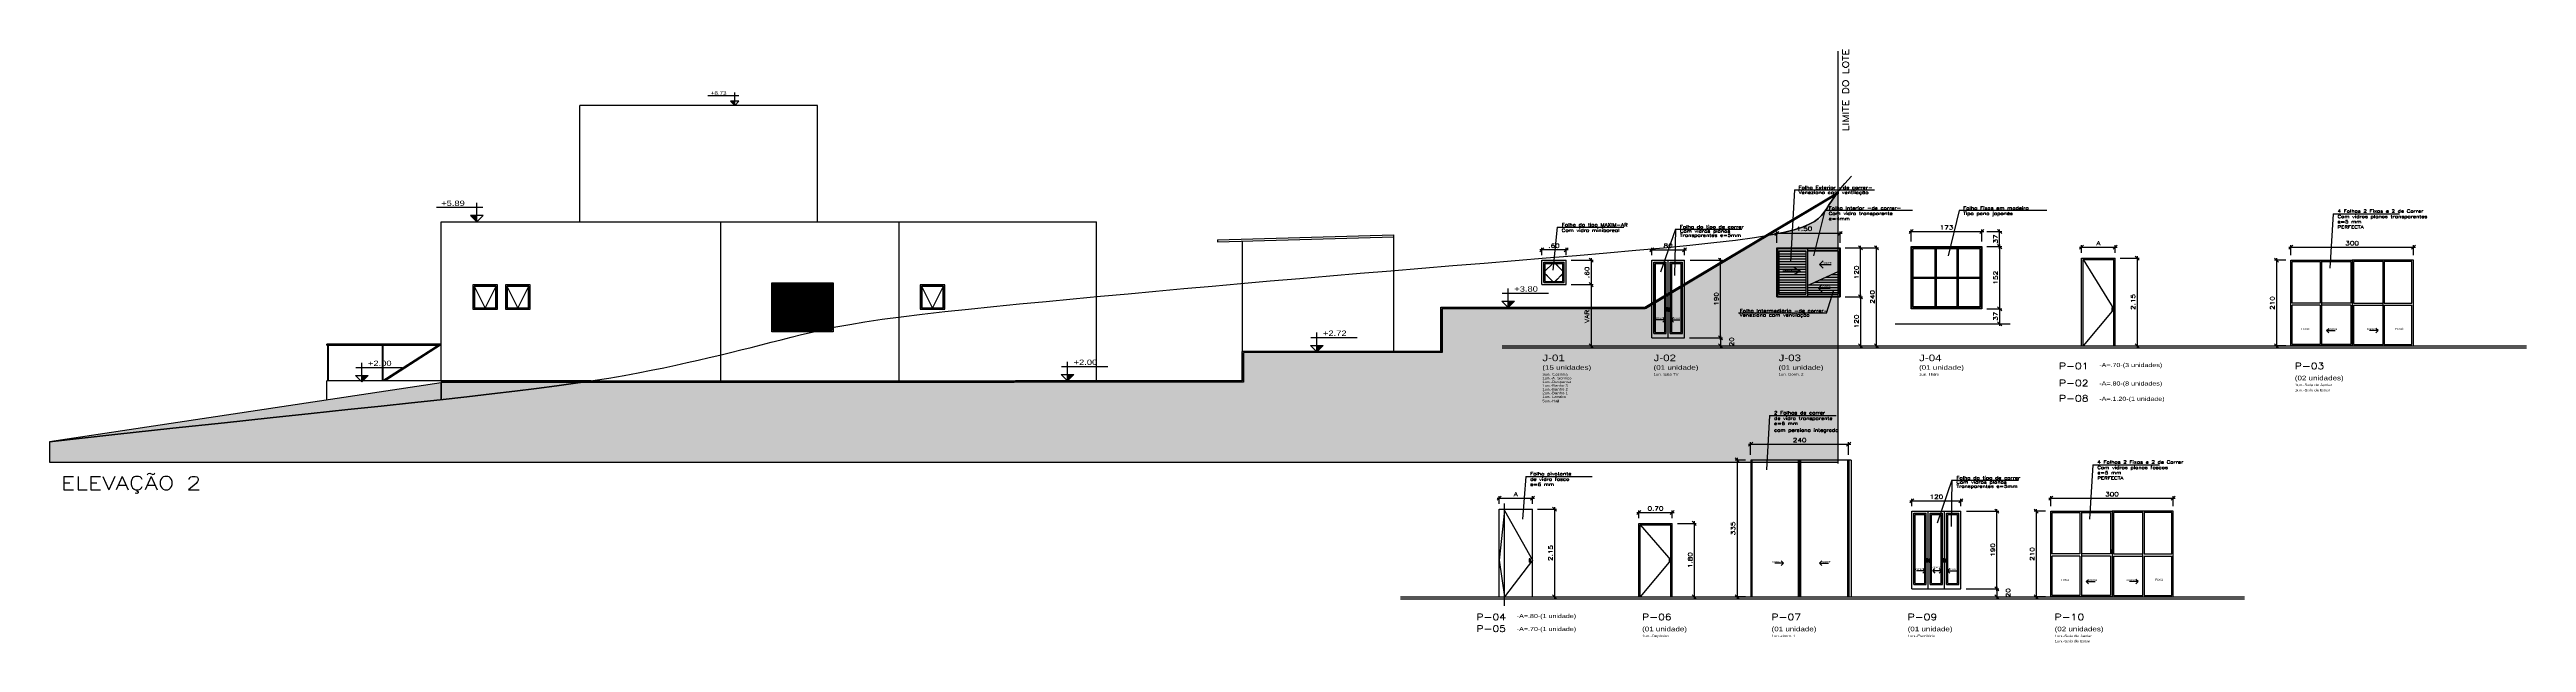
# Model space of a CAD drawing. Extents: x 285 to 405, y 94 to 191.
# Drawn here: x 316.1 to 376.8, y 140.6 to 155.1 of the extents above; entities that cross this region are included whole.
import ezdxf

# ---------------------------------------------------------------- set-up
doc = ezdxf.new("R2010")
doc.units = 0
for name, pattern in [('HIDDEN', [9.525, 6.35, -3.175]), ('HIDDEN2', [0.1875, 0.125, -0.0625]), ('PHANTOM2', [31.75, 15.875, -3.175, 3.175, -3.175, 3.175, -3.175])]:
    doc.linetypes.add(name, pattern=pattern)
doc.layers.get('0').update_dxf_attribs({"linetype": 'CONTINUOUS'})
doc.layers.get('DEFPOINTS').update_dxf_attribs({"linetype": 'CONTINUOUS'})
for name, color, linetype in [('01', 1, 'CONTINUOUS'), ('02', 2, 'CONTINUOUS'), ('03', 3, 'CONTINUOUS'), ('05', 5, 'CONTINUOUS'), ('A-CURVA', 11, 'CONTINUOUS'), ('A-LINE-10', 1, 'CONTINUOUS'), ('A-LINE-20', 2, 'CONTINUOUS'), ('A-LINE-30', 3, 'CONTINUOUS'), ('A-LINE-50', 5, 'CONTINUOUS'), ('A-REVEST', 25, 'CONTINUOUS'), ('COTAS', 3, 'CONTINUOUS'), ('G-HAT-20', 232, 'CONTINUOUS'), ('T-TEXT-30', 3, 'CONTINUOUS'), ('T-TEXT-60', 6, 'CONTINUOUS')]:
    doc.layers.add(name, color=color, linetype=linetype)
doc.styles.add('100', font='BRASIL.SHX', dxfattribs={"width": 1.3, "height": 0.1125})
doc.styles.add('140', font='BRASIL.SHX', dxfattribs={"width": 1.3, "height": 0.1625})
doc.styles.add('50', font='BRASIL.SHX', dxfattribs={"width": 1.3, "height": 0.05})
doc.styles.add('50-60', font='romans.shx', dxfattribs={"height": 0.075})
doc.styles.add('50-80', font='romans.shx', dxfattribs={"width": 1.3, "height": 0.1})
doc.styles.add('60', font='BRASIL.SHX', dxfattribs={"width": 1.3, "height": 0.06})
doc.styles.add('75-175', font='romans.shx', dxfattribs={"width": 1.3, "height": 0.328125})
doc.styles.add('75-80', font='romans.shx', dxfattribs={"width": 1.3, "height": 0.15})
doc.styles.add('80', font='BRASIL.SHX', dxfattribs={"width": 1.3, "height": 0.0875})
doc.styles.add('ROMANS', font='ROMANS.shx', dxfattribs={"width": 1.3, "height": 0.15})
doc.dimstyles.new('50-80', dxfattribs={"dimscale": 0.5, "dimtxt": 1, "dimasz": 0.2, "dimexe": 0.1, "dimexo": 0.25, "dimgap": 0.1, "dimtad": 1, "dimdec": 1, "dimlfac": 100, "dimzin": 13, "dimdsep": 46, "dimtxsty": '50-80', "dimblk1": 'OBLIQUE', "dimblk2": 'OBLIQUE', "dimsah": 1, "dimcen": 0.2, "dimdle": 0.1, "dimclrd": 150, "dimclre": 1, "dimclrt": 256, "dimadec": 0, "dimazin": 0, "dimtfac": 1, "dimtdec": 4, "dimtmove": 2, "dimatfit": 3, "dimldrblk": 'OBLIQUE', "dimfxl": 1, "dimtolj": 1, "dimtzin": 0, "dimarcsym": 0})
pattern_1 = [(180, (242.803464, 120.904714), (-3e-18, -0.03175), [])]

# ---------------------------------------------------------------- blocks, each defined once
blk = doc.blocks.new('NIVEL-C')
at = {"color": 1}
for p, q in [((-0.102, 0.102), (0.102, 0.102)), ((0, 0), (-0.102, 0.102)), ((-0.1, 0.233), (0.659, 0.233)), ((0, 0), (0, 0.312)), ((0, 0), (0.102, 0.102))]:
    blk.add_line(p, q, dxfattribs=at)
blk.add_solid([(0, 0.102), (0, 0), (0, 0.102), (0.102, 0.102)], dxfattribs=at)
at = {"color": 2, "style": '80', "width": 1.3}
blk.add_attdef('NIVEL', (0.1, 0.259), '', height=0.0875, dxfattribs=at)
blk = doc.blocks.new('_OBLIQUE')
at = {"color": 0, "linetype": 'ByBlock'}
blk.add_line((-0.5, -0.5), (0.5, 0.5), dxfattribs=at)
blk = doc.blocks.new('*D18')
at = {"layer": 'COTAS', "color": 150, "lineweight": -2}
blk.add_line((353.299, 150.225), (352.599, 150.225), dxfattribs=at)
at = {"layer": 'COTAS', "color": 1, "lineweight": -2}
for p, q in [((352.649, 150.099), (352.649, 150.275)), ((353.249, 150.099), (353.249, 150.275))]:
    blk.add_line(p, q, dxfattribs=at)
at = {"layer": 'DEFPOINTS', "color": 0}
for p in [(352.649, 150.225), (352.649, 149.974), (353.249, 149.974)]:
    blk.add_point(p, dxfattribs=at)
at = {"layer": 'COTAS', "color": 150, "lineweight": -2, "xscale": 0.1, "yscale": 0.1, "zscale": 0.1, "rotation": 180}
blk.add_blockref('_OBLIQUE', (352.649, 150.225), dxfattribs=at)
at = {"layer": 'COTAS', "color": 150, "lineweight": -2, "xscale": 0.1, "yscale": 0.1, "zscale": 0.1}
blk.add_blockref('_OBLIQUE', (353.249, 150.225), dxfattribs=at)
at = {"layer": 'COTAS', "insert": (352.949, 150.325), "char_height": 0.1, "attachment_point": 5, "style": '50-80'}
blk.add_mtext('\\A1;.60', dxfattribs=at)
blk = doc.blocks.new('*D19')
at = {"layer": 'COTAS', "color": 1, "lineweight": -2}
for p, q in [((353.732, 149.374), (353.807, 149.374)), ((353.732, 147.874), (353.807, 147.874))]:
    blk.add_line(p, q, dxfattribs=at)
at = {"layer": 'COTAS', "color": 150, "lineweight": -2}
blk.add_line((353.857, 149.424), (353.857, 147.824), dxfattribs=at)
at = {"layer": 'DEFPOINTS', "color": 0}
for p in [(353.857, 149.374), (353.857, 147.874), (353.857, 147.874)]:
    blk.add_point(p, dxfattribs=at)
at = {"layer": 'COTAS', "color": 150, "lineweight": -2, "xscale": 0.1, "yscale": 0.1, "zscale": 0.1}
for p, rotation in [((353.857, 149.374), 90), ((353.857, 147.874), 270)]:
    blk.add_blockref('_OBLIQUE', p, dxfattribs=dict(at, rotation=rotation))
at = {"layer": 'COTAS', "insert": (353.757, 148.624), "char_height": 0.1, "attachment_point": 5, "rotation": 90, "style": '50-80'}
blk.add_mtext('\\A1;VAR.', dxfattribs=at)
blk = doc.blocks.new('*D20')
at = {"layer": 'COTAS', "color": 1, "lineweight": -2}
for p, q in [((353.374, 149.974), (353.907, 149.974)), ((353.374, 149.374), (353.907, 149.374))]:
    blk.add_line(p, q, dxfattribs=at)
at = {"layer": 'COTAS', "color": 150, "lineweight": -2}
blk.add_line((353.857, 150.024), (353.857, 149.324), dxfattribs=at)
at = {"layer": 'DEFPOINTS', "color": 0}
for p in [(353.249, 149.974), (353.249, 149.374), (353.857, 149.374)]:
    blk.add_point(p, dxfattribs=at)
at = {"layer": 'COTAS', "color": 150, "lineweight": -2, "xscale": 0.1, "yscale": 0.1, "zscale": 0.1}
for p, rotation in [((353.857, 149.974), 90), ((353.857, 149.374), 270)]:
    blk.add_blockref('_OBLIQUE', p, dxfattribs=dict(at, rotation=rotation))
at = {"layer": 'COTAS', "insert": (353.757, 149.674), "char_height": 0.1, "attachment_point": 5, "rotation": 90, "style": '50-80'}
blk.add_mtext('\\A1;.60', dxfattribs=at)
blk = doc.blocks.new('*D21')
at = {"layer": 'COTAS', "color": 150, "lineweight": -2}
blk.add_line((360.008, 150.625), (358.355, 150.625), dxfattribs=at)
at = {"layer": 'COTAS', "color": 1, "lineweight": -2}
for p, q in [((358.405, 150.399), (358.405, 150.675)), ((359.958, 150.399), (359.958, 150.675))]:
    blk.add_line(p, q, dxfattribs=at)
at = {"layer": 'DEFPOINTS', "color": 0}
for p in [(358.405, 150.625), (358.405, 150.274), (359.958, 150.274)]:
    blk.add_point(p, dxfattribs=at)
at = {"layer": 'COTAS', "color": 150, "lineweight": -2, "xscale": 0.1, "yscale": 0.1, "zscale": 0.1, "rotation": 180}
blk.add_blockref('_OBLIQUE', (358.405, 150.625), dxfattribs=at)
at = {"layer": 'COTAS', "color": 150, "lineweight": -2, "xscale": 0.1, "yscale": 0.1, "zscale": 0.1}
blk.add_blockref('_OBLIQUE', (359.958, 150.625), dxfattribs=at)
at = {"layer": 'COTAS', "insert": (359.08, 150.74), "char_height": 0.1, "attachment_point": 5, "style": '50-80'}
blk.add_mtext('\\A1;1.50', dxfattribs=at)
blk = doc.blocks.new('*D22')
at = {"layer": 'COTAS', "color": 1, "lineweight": -2}
for p, q in [((366.816, 150.024), (367.281, 150.024)), ((366.816, 147.874), (367.281, 147.874))]:
    blk.add_line(p, q, dxfattribs=at)
at = {"layer": 'COTAS', "color": 150, "lineweight": -2}
blk.add_line((367.231, 150.074), (367.231, 147.824), dxfattribs=at)
at = {"layer": 'DEFPOINTS', "color": 0}
for p in [(366.691, 150.024), (366.691, 147.874), (367.231, 147.874)]:
    blk.add_point(p, dxfattribs=at)
at = {"layer": 'COTAS', "color": 150, "lineweight": -2, "xscale": 0.1, "yscale": 0.1, "zscale": 0.1}
for p, rotation in [((367.231, 150.024), 90), ((367.231, 147.874), 270)]:
    blk.add_blockref('_OBLIQUE', p, dxfattribs=dict(at, rotation=rotation))
at = {"layer": 'COTAS', "insert": (367.131, 148.949), "char_height": 0.1, "attachment_point": 5, "rotation": 90, "style": '50-80'}
blk.add_mtext('\\A1;2.15', dxfattribs=at)
blk = doc.blocks.new('*D23')
at = {"layer": 'COTAS', "color": 150, "lineweight": -2}
blk.add_line((365.821, 150.288), (366.741, 150.288), dxfattribs=at)
at = {"layer": 'COTAS', "color": 1, "lineweight": -2}
for p, q in [((365.871, 150.149), (365.871, 150.338)), ((366.691, 150.149), (366.691, 150.338))]:
    blk.add_line(p, q, dxfattribs=at)
at = {"layer": 'DEFPOINTS', "color": 0}
for p in [(365.871, 150.024), (366.691, 150.288), (366.691, 150.024)]:
    blk.add_point(p, dxfattribs=at)
at = {"layer": 'COTAS', "color": 150, "lineweight": -2, "xscale": 0.1, "yscale": 0.1, "zscale": 0.1, "rotation": 180}
blk.add_blockref('_OBLIQUE', (365.871, 150.288), dxfattribs=at)
at = {"layer": 'COTAS', "color": 150, "lineweight": -2, "xscale": 0.1, "yscale": 0.1, "zscale": 0.1}
blk.add_blockref('_OBLIQUE', (366.691, 150.288), dxfattribs=at)
at = {"layer": 'COTAS', "insert": (366.281, 150.388), "char_height": 0.1, "attachment_point": 5, "style": '50-80'}
blk.add_mtext('\\A1;A', dxfattribs=at)
blk = doc.blocks.new('*D24')
at = {"layer": 'COTAS', "color": 1, "lineweight": -2}
for p, q in [((356.269, 148.074), (357.075, 148.074)), ((357.069, 147.874), (357.075, 147.874))]:
    blk.add_line(p, q, dxfattribs=at)
at = {"layer": 'COTAS', "color": 150, "lineweight": -2}
blk.add_line((357.025, 148.124), (357.025, 147.824), dxfattribs=at)
at = {"layer": 'DEFPOINTS', "color": 0}
for p in [(356.144, 148.074), (356.944, 147.874), (357.025, 147.874)]:
    blk.add_point(p, dxfattribs=at)
at = {"layer": 'COTAS', "color": 150, "lineweight": -2, "xscale": 0.1, "yscale": 0.1, "zscale": 0.1}
for p, rotation in [((357.025, 148.074), 90), ((357.025, 147.874), 270)]:
    blk.add_blockref('_OBLIQUE', p, dxfattribs=dict(at, rotation=rotation))
at = {"layer": 'COTAS', "insert": (357.3, 147.974), "char_height": 0.1, "attachment_point": 5, "rotation": 90, "style": '50-80'}
blk.add_mtext('\\A1;20', dxfattribs=at)
blk = doc.blocks.new('*D25')
at = {"layer": 'COTAS', "color": 1, "lineweight": -2}
for p, q in [((356.284, 149.974), (357.075, 149.974)), ((356.269, 148.074), (357.075, 148.074))]:
    blk.add_line(p, q, dxfattribs=at)
at = {"layer": 'COTAS', "color": 150, "lineweight": -2}
blk.add_line((357.025, 148.024), (357.025, 150.024), dxfattribs=at)
at = {"layer": 'DEFPOINTS', "color": 0}
for p in [(356.159, 149.974), (357.025, 149.974), (356.144, 148.074)]:
    blk.add_point(p, dxfattribs=at)
at = {"layer": 'COTAS', "color": 150, "lineweight": -2, "xscale": 0.1, "yscale": 0.1, "zscale": 0.1}
for p, rotation in [((357.025, 149.974), 90), ((357.025, 148.074), 270)]:
    blk.add_blockref('_OBLIQUE', p, dxfattribs=dict(at, rotation=rotation))
at = {"layer": 'COTAS', "insert": (356.925, 149.024), "char_height": 0.1, "attachment_point": 5, "rotation": 90, "style": '50-80'}
blk.add_mtext('\\A1;190', dxfattribs=at)
blk = doc.blocks.new('*D26')
at = {"layer": 'COTAS', "color": 150, "lineweight": -2}
blk.add_line((355.294, 150.225), (356.194, 150.225), dxfattribs=at)
at = {"layer": 'COTAS', "color": 1, "lineweight": -2}
for p, q in [((355.344, 150.099), (355.344, 150.275)), ((356.144, 150.099), (356.144, 150.275))]:
    blk.add_line(p, q, dxfattribs=at)
at = {"layer": 'DEFPOINTS', "color": 0}
for p in [(355.344, 149.974), (356.144, 150.225), (356.144, 149.974)]:
    blk.add_point(p, dxfattribs=at)
at = {"layer": 'COTAS', "color": 150, "lineweight": -2, "xscale": 0.1, "yscale": 0.1, "zscale": 0.1, "rotation": 180}
blk.add_blockref('_OBLIQUE', (355.344, 150.225), dxfattribs=at)
at = {"layer": 'COTAS', "color": 150, "lineweight": -2, "xscale": 0.1, "yscale": 0.1, "zscale": 0.1}
blk.add_blockref('_OBLIQUE', (356.144, 150.225), dxfattribs=at)
at = {"layer": 'COTAS', "insert": (355.744, 150.325), "char_height": 0.1, "attachment_point": 5, "style": '50-80'}
blk.add_mtext('\\A1;80', dxfattribs=at)
blk = doc.blocks.new('*D27')
at = {"layer": 'COTAS', "color": 1, "lineweight": -2}
for p, q in [((360.083, 149.074), (360.508, 149.074)), ((360.083, 147.874), (360.508, 147.874))]:
    blk.add_line(p, q, dxfattribs=at)
at = {"layer": 'COTAS', "color": 150, "lineweight": -2}
blk.add_line((360.458, 149.124), (360.458, 147.824), dxfattribs=at)
at = {"layer": 'DEFPOINTS', "color": 0}
for p in [(359.958, 149.074), (359.958, 147.874), (360.458, 147.874)]:
    blk.add_point(p, dxfattribs=at)
at = {"layer": 'COTAS', "color": 150, "lineweight": -2, "xscale": 0.1, "yscale": 0.1, "zscale": 0.1}
for p, rotation in [((360.458, 149.074), 90), ((360.458, 147.874), 270)]:
    blk.add_blockref('_OBLIQUE', p, dxfattribs=dict(at, rotation=rotation))
at = {"layer": 'COTAS', "insert": (360.358, 148.474), "char_height": 0.1, "attachment_point": 5, "rotation": 90, "style": '50-80'}
blk.add_mtext('\\A1;120', dxfattribs=at)
blk = doc.blocks.new('*D28')
at = {"layer": 'COTAS', "color": 1, "lineweight": -2}
for p, q in [((360.208, 150.274), (360.508, 150.274)), ((360.208, 149.074), (360.508, 149.074))]:
    blk.add_line(p, q, dxfattribs=at)
at = {"layer": 'COTAS', "color": 150, "lineweight": -2}
blk.add_line((360.458, 149.024), (360.458, 150.324), dxfattribs=at)
at = {"layer": 'DEFPOINTS', "color": 0}
for p in [(360.083, 150.274), (360.458, 150.274), (360.083, 149.074)]:
    blk.add_point(p, dxfattribs=at)
at = {"layer": 'COTAS', "color": 150, "lineweight": -2, "xscale": 0.1, "yscale": 0.1, "zscale": 0.1}
for p, rotation in [((360.458, 150.274), 90), ((360.458, 149.074), 270)]:
    blk.add_blockref('_OBLIQUE', p, dxfattribs=dict(at, rotation=rotation))
at = {"layer": 'COTAS', "insert": (360.358, 149.674), "char_height": 0.1, "attachment_point": 5, "rotation": 90, "style": '50-80'}
blk.add_mtext('\\A1;120', dxfattribs=at)
blk = doc.blocks.new('*D29')
at = {"layer": 'COTAS', "color": 1, "lineweight": -2}
for p, q in [((360.083, 150.274), (360.897, 150.274)), ((360.208, 147.874), (360.897, 147.874))]:
    blk.add_line(p, q, dxfattribs=at)
at = {"layer": 'COTAS', "color": 150, "lineweight": -2}
blk.add_line((360.847, 147.824), (360.847, 150.324), dxfattribs=at)
at = {"layer": 'DEFPOINTS', "color": 0}
for p in [(359.958, 150.274), (360.847, 150.274), (360.083, 147.874)]:
    blk.add_point(p, dxfattribs=at)
at = {"layer": 'COTAS', "color": 150, "lineweight": -2, "xscale": 0.1, "yscale": 0.1, "zscale": 0.1}
for p, rotation in [((360.847, 150.274), 90), ((360.847, 147.874), 270)]:
    blk.add_blockref('_OBLIQUE', p, dxfattribs=dict(at, rotation=rotation))
at = {"layer": 'COTAS', "insert": (360.747, 149.074), "char_height": 0.1, "attachment_point": 5, "rotation": 90, "style": '50-80'}
blk.add_mtext('\\A1;240', dxfattribs=at)
blk = doc.blocks.new('*D30')
at = {"layer": 'COTAS', "color": 1, "lineweight": -2}
for p, q in [((363.553, 150.674), (363.914, 150.674)), ((363.553, 150.304), (363.914, 150.304))]:
    blk.add_line(p, q, dxfattribs=at)
at = {"layer": 'COTAS', "color": 150, "lineweight": -2}
blk.add_line((363.864, 150.254), (363.864, 150.724), dxfattribs=at)
at = {"layer": 'DEFPOINTS', "color": 0}
for p in [(363.428, 150.674), (363.864, 150.674), (363.428, 150.304)]:
    blk.add_point(p, dxfattribs=at)
at = {"layer": 'COTAS', "color": 150, "lineweight": -2, "xscale": 0.1, "yscale": 0.1, "zscale": 0.1}
for p, rotation in [((363.864, 150.674), 90), ((363.864, 150.304), 270)]:
    blk.add_blockref('_OBLIQUE', p, dxfattribs=dict(at, rotation=rotation))
at = {"layer": 'COTAS', "insert": (363.764, 150.489), "char_height": 0.1, "attachment_point": 5, "rotation": 90, "style": '50-80'}
blk.add_mtext('\\A1;37', dxfattribs=at)
blk = doc.blocks.new('*D31')
at = {"layer": 'COTAS', "color": 1, "lineweight": -2}
for p, q in [((363.553, 150.304), (363.914, 150.304)), ((363.553, 148.784), (363.914, 148.784))]:
    blk.add_line(p, q, dxfattribs=at)
at = {"layer": 'COTAS', "color": 150, "lineweight": -2}
blk.add_line((363.864, 150.354), (363.864, 148.734), dxfattribs=at)
at = {"layer": 'DEFPOINTS', "color": 0}
for p in [(363.428, 150.304), (363.428, 148.784), (363.864, 148.784)]:
    blk.add_point(p, dxfattribs=at)
at = {"layer": 'COTAS', "color": 150, "lineweight": -2, "xscale": 0.1, "yscale": 0.1, "zscale": 0.1}
for p, rotation in [((363.864, 150.304), 90), ((363.864, 148.784), 270)]:
    blk.add_blockref('_OBLIQUE', p, dxfattribs=dict(at, rotation=rotation))
at = {"layer": 'COTAS', "insert": (363.764, 149.544), "char_height": 0.1, "attachment_point": 5, "rotation": 90, "style": '50-80'}
blk.add_mtext('\\A1;152', dxfattribs=at)
blk = doc.blocks.new('*D32')
at = {"layer": 'COTAS', "color": 1, "lineweight": -2}
for p, q in [((363.553, 148.784), (363.914, 148.784)), ((363.553, 148.414), (363.914, 148.414))]:
    blk.add_line(p, q, dxfattribs=at)
at = {"layer": 'COTAS', "color": 150, "lineweight": -2}
blk.add_line((363.864, 148.834), (363.864, 148.364), dxfattribs=at)
at = {"layer": 'DEFPOINTS', "color": 0}
for p in [(363.428, 148.784), (363.428, 148.414), (363.864, 148.414)]:
    blk.add_point(p, dxfattribs=at)
at = {"layer": 'COTAS', "color": 150, "lineweight": -2, "xscale": 0.1, "yscale": 0.1, "zscale": 0.1}
for p, rotation in [((363.864, 148.784), 90), ((363.864, 148.414), 270)]:
    blk.add_blockref('_OBLIQUE', p, dxfattribs=dict(at, rotation=rotation))
at = {"layer": 'COTAS', "insert": (363.764, 148.599), "char_height": 0.1, "attachment_point": 5, "rotation": 90, "style": '50-80'}
blk.add_mtext('\\A1;37', dxfattribs=at)
blk = doc.blocks.new('*D33')
at = {"layer": 'COTAS', "color": 150, "lineweight": -2}
blk.add_line((361.648, 150.674), (363.478, 150.674), dxfattribs=at)
at = {"layer": 'COTAS', "color": 1, "lineweight": -2}
for p, q in [((361.698, 150.429), (361.698, 150.724)), ((363.428, 150.429), (363.428, 150.724))]:
    blk.add_line(p, q, dxfattribs=at)
at = {"layer": 'DEFPOINTS', "color": 0}
for p in [(363.428, 150.674), (361.698, 150.304), (363.428, 150.304)]:
    blk.add_point(p, dxfattribs=at)
at = {"layer": 'COTAS', "color": 150, "lineweight": -2, "xscale": 0.1, "yscale": 0.1, "zscale": 0.1, "rotation": 180}
blk.add_blockref('_OBLIQUE', (361.698, 150.674), dxfattribs=at)
at = {"layer": 'COTAS', "color": 150, "lineweight": -2, "xscale": 0.1, "yscale": 0.1, "zscale": 0.1}
blk.add_blockref('_OBLIQUE', (363.428, 150.674), dxfattribs=at)
at = {"layer": 'COTAS', "insert": (362.563, 150.774), "char_height": 0.1, "attachment_point": 5, "style": '50-80'}
blk.add_mtext('\\A1;173', dxfattribs=at)
blk = doc.blocks.new('*D34')
at = {"layer": 'COTAS', "color": 150, "lineweight": -2}
blk.add_line((370.946, 150.288), (374.046, 150.288), dxfattribs=at)
at = {"layer": 'COTAS', "color": 1, "lineweight": -2}
for p, q in [((370.996, 150.099), (370.996, 150.338)), ((373.996, 150.099), (373.996, 150.338))]:
    blk.add_line(p, q, dxfattribs=at)
at = {"layer": 'DEFPOINTS', "color": 0}
for p in [(370.996, 149.974), (373.996, 150.288), (373.996, 149.974)]:
    blk.add_point(p, dxfattribs=at)
at = {"layer": 'COTAS', "color": 150, "lineweight": -2, "xscale": 0.1, "yscale": 0.1, "zscale": 0.1, "rotation": 180}
blk.add_blockref('_OBLIQUE', (370.996, 150.288), dxfattribs=at)
at = {"layer": 'COTAS', "color": 150, "lineweight": -2, "xscale": 0.1, "yscale": 0.1, "zscale": 0.1}
blk.add_blockref('_OBLIQUE', (373.996, 150.288), dxfattribs=at)
at = {"layer": 'COTAS', "insert": (372.496, 150.388), "char_height": 0.1, "attachment_point": 5, "style": '50-80'}
blk.add_mtext('\\A1;300', dxfattribs=at)
blk = doc.blocks.new('*D35')
at = {"layer": 'COTAS', "color": 1, "lineweight": -2}
for p, q in [((370.871, 149.974), (370.591, 149.974)), ((370.871, 147.874), (370.591, 147.874))]:
    blk.add_line(p, q, dxfattribs=at)
at = {"layer": 'COTAS', "color": 150, "lineweight": -2}
blk.add_line((370.641, 150.024), (370.641, 147.824), dxfattribs=at)
at = {"layer": 'DEFPOINTS', "color": 0}
for p in [(370.996, 149.974), (370.641, 147.874), (370.996, 147.874)]:
    blk.add_point(p, dxfattribs=at)
at = {"layer": 'COTAS', "color": 150, "lineweight": -2, "xscale": 0.1, "yscale": 0.1, "zscale": 0.1}
for p, rotation in [((370.641, 149.974), 90), ((370.641, 147.874), 270)]:
    blk.add_blockref('_OBLIQUE', p, dxfattribs=dict(at, rotation=rotation))
at = {"layer": 'COTAS', "insert": (370.541, 148.924), "char_height": 0.1, "attachment_point": 5, "rotation": 90, "style": '50-80'}
blk.add_mtext('\\A1;210', dxfattribs=at)
blk = doc.blocks.new('*D36')
at = {"layer": 'COTAS', "color": 1, "lineweight": -2}
for p, q in [((352.549, 143.882), (353.014, 143.882)), ((352.549, 141.732), (353.014, 141.732))]:
    blk.add_line(p, q, dxfattribs=at)
at = {"layer": 'COTAS', "color": 150, "lineweight": -2}
blk.add_line((352.964, 143.932), (352.964, 141.682), dxfattribs=at)
at = {"layer": 'DEFPOINTS', "color": 0}
for p in [(352.424, 143.882), (352.424, 141.732), (352.964, 141.732)]:
    blk.add_point(p, dxfattribs=at)
at = {"layer": 'COTAS', "color": 150, "lineweight": -2, "xscale": 0.1, "yscale": 0.1, "zscale": 0.1}
for p, rotation in [((352.964, 143.882), 90), ((352.964, 141.732), 270)]:
    blk.add_blockref('_OBLIQUE', p, dxfattribs=dict(at, rotation=rotation))
at = {"layer": 'COTAS', "insert": (352.864, 142.807), "char_height": 0.1, "attachment_point": 5, "rotation": 90, "style": '50-80'}
blk.add_mtext('\\A1;2.15', dxfattribs=at)
blk = doc.blocks.new('*D37')
at = {"layer": 'COTAS', "color": 150, "lineweight": -2}
blk.add_line((351.554, 144.146), (352.474, 144.146), dxfattribs=at)
at = {"layer": 'COTAS', "color": 1, "lineweight": -2}
for p, q in [((351.604, 144.007), (351.604, 144.196)), ((352.424, 144.007), (352.424, 144.196))]:
    blk.add_line(p, q, dxfattribs=at)
at = {"layer": 'DEFPOINTS', "color": 0}
for p in [(351.604, 143.882), (352.424, 144.146), (352.424, 143.882)]:
    blk.add_point(p, dxfattribs=at)
at = {"layer": 'COTAS', "color": 150, "lineweight": -2, "xscale": 0.1, "yscale": 0.1, "zscale": 0.1, "rotation": 180}
blk.add_blockref('_OBLIQUE', (351.604, 144.146), dxfattribs=at)
at = {"layer": 'COTAS', "color": 150, "lineweight": -2, "xscale": 0.1, "yscale": 0.1, "zscale": 0.1}
blk.add_blockref('_OBLIQUE', (352.424, 144.146), dxfattribs=at)
at = {"layer": 'COTAS', "insert": (352.014, 144.246), "char_height": 0.1, "attachment_point": 5, "style": '50-80'}
blk.add_mtext('\\A1;A', dxfattribs=at)
blk = doc.blocks.new('*D38')
at = {"layer": 'COTAS', "color": 1, "lineweight": -2}
for p, q in [((357.641, 145.082), (357.385, 145.082)), ((357.641, 141.732), (357.385, 141.732))]:
    blk.add_line(p, q, dxfattribs=at)
at = {"layer": 'COTAS', "color": 150, "lineweight": -2}
blk.add_line((357.435, 145.132), (357.435, 141.682), dxfattribs=at)
at = {"layer": 'DEFPOINTS', "color": 0}
for p in [(357.766, 145.082), (357.435, 141.732), (357.766, 141.732)]:
    blk.add_point(p, dxfattribs=at)
at = {"layer": 'COTAS', "color": 150, "lineweight": -2, "xscale": 0.1, "yscale": 0.1, "zscale": 0.1}
for p, rotation in [((357.435, 145.082), 90), ((357.435, 141.732), 270)]:
    blk.add_blockref('_OBLIQUE', p, dxfattribs=dict(at, rotation=rotation))
at = {"layer": 'COTAS', "insert": (357.335, 143.407), "char_height": 0.1, "attachment_point": 5, "rotation": 90, "style": '50-80'}
blk.add_mtext('\\A1;335', dxfattribs=at)
blk = doc.blocks.new('*D39')
at = {"layer": 'COTAS', "color": 150, "lineweight": -2}
blk.add_line((357.716, 145.47), (360.216, 145.47), dxfattribs=at)
at = {"layer": 'COTAS', "color": 1, "lineweight": -2}
for p, q in [((357.766, 145.207), (357.766, 145.52)), ((360.166, 145.207), (360.166, 145.52))]:
    blk.add_line(p, q, dxfattribs=at)
at = {"layer": 'DEFPOINTS', "color": 0}
for p in [(357.766, 145.082), (360.166, 145.47), (360.166, 145.082)]:
    blk.add_point(p, dxfattribs=at)
at = {"layer": 'COTAS', "color": 150, "lineweight": -2, "xscale": 0.1, "yscale": 0.1, "zscale": 0.1, "rotation": 180}
blk.add_blockref('_OBLIQUE', (357.766, 145.47), dxfattribs=at)
at = {"layer": 'COTAS', "color": 150, "lineweight": -2, "xscale": 0.1, "yscale": 0.1, "zscale": 0.1}
blk.add_blockref('_OBLIQUE', (360.166, 145.47), dxfattribs=at)
at = {"layer": 'COTAS', "insert": (358.966, 145.57), "char_height": 0.1, "attachment_point": 5, "style": '50-80'}
blk.add_mtext('\\A1;240', dxfattribs=at)
blk = doc.blocks.new('*D40')
at = {"layer": 'COTAS', "color": 1, "lineweight": -2}
for p, q in [((355.971, 143.532), (356.435, 143.532)), ((355.971, 141.732), (356.435, 141.732))]:
    blk.add_line(p, q, dxfattribs=at)
at = {"layer": 'COTAS', "color": 150, "lineweight": -2}
blk.add_line((356.385, 143.582), (356.385, 141.682), dxfattribs=at)
at = {"layer": 'DEFPOINTS', "color": 0}
for p in [(355.846, 143.532), (355.846, 141.732), (356.385, 141.732)]:
    blk.add_point(p, dxfattribs=at)
at = {"layer": 'COTAS', "color": 150, "lineweight": -2, "xscale": 0.1, "yscale": 0.1, "zscale": 0.1}
for p, rotation in [((356.385, 143.532), 90), ((356.385, 141.732), 270)]:
    blk.add_blockref('_OBLIQUE', p, dxfattribs=dict(at, rotation=rotation))
at = {"layer": 'COTAS', "insert": (356.285, 142.632), "char_height": 0.1, "attachment_point": 5, "rotation": 90, "style": '50-80'}
blk.add_mtext('\\A1;1.80', dxfattribs=at)
blk = doc.blocks.new('*D41')
at = {"layer": 'COTAS', "color": 150, "lineweight": -2}
blk.add_line((354.976, 143.796), (355.896, 143.796), dxfattribs=at)
at = {"layer": 'COTAS', "color": 1, "lineweight": -2}
for p, q in [((355.026, 143.657), (355.026, 143.846)), ((355.846, 143.657), (355.846, 143.846))]:
    blk.add_line(p, q, dxfattribs=at)
at = {"layer": 'DEFPOINTS', "color": 0}
for p in [(355.846, 143.796), (355.026, 143.532), (355.846, 143.532)]:
    blk.add_point(p, dxfattribs=at)
at = {"layer": 'COTAS', "color": 150, "lineweight": -2, "xscale": 0.1, "yscale": 0.1, "zscale": 0.1, "rotation": 180}
blk.add_blockref('_OBLIQUE', (355.026, 143.796), dxfattribs=at)
at = {"layer": 'COTAS', "color": 150, "lineweight": -2, "xscale": 0.1, "yscale": 0.1, "zscale": 0.1}
blk.add_blockref('_OBLIQUE', (355.846, 143.796), dxfattribs=at)
at = {"layer": 'COTAS', "insert": (355.436, 143.896), "char_height": 0.1, "attachment_point": 5, "style": '50-80'}
blk.add_mtext('\\A1;0.70', dxfattribs=at)
blk = doc.blocks.new('*D42')
at = {"layer": 'COTAS', "color": 150, "lineweight": -2}
blk.add_line((365.065, 144.146), (368.165, 144.146), dxfattribs=at)
at = {"layer": 'COTAS', "color": 1, "lineweight": -2}
for p, q in [((365.115, 143.957), (365.115, 144.196)), ((368.115, 143.957), (368.115, 144.196))]:
    blk.add_line(p, q, dxfattribs=at)
at = {"layer": 'DEFPOINTS', "color": 0}
for p in [(365.115, 143.832), (368.115, 144.146), (368.115, 143.832)]:
    blk.add_point(p, dxfattribs=at)
at = {"layer": 'COTAS', "color": 150, "lineweight": -2, "xscale": 0.1, "yscale": 0.1, "zscale": 0.1, "rotation": 180}
blk.add_blockref('_OBLIQUE', (365.115, 144.146), dxfattribs=at)
at = {"layer": 'COTAS', "color": 150, "lineweight": -2, "xscale": 0.1, "yscale": 0.1, "zscale": 0.1}
blk.add_blockref('_OBLIQUE', (368.115, 144.146), dxfattribs=at)
at = {"layer": 'COTAS', "insert": (366.615, 144.246), "char_height": 0.1, "attachment_point": 5, "style": '50-80'}
blk.add_mtext('\\A1;300', dxfattribs=at)
blk = doc.blocks.new('*D43')
at = {"layer": 'COTAS', "color": 1, "lineweight": -2}
for p, q in [((364.99, 143.832), (364.71, 143.832)), ((364.99, 141.732), (364.71, 141.732))]:
    blk.add_line(p, q, dxfattribs=at)
at = {"layer": 'COTAS', "color": 150, "lineweight": -2}
blk.add_line((364.76, 143.882), (364.76, 141.682), dxfattribs=at)
at = {"layer": 'DEFPOINTS', "color": 0}
for p in [(365.115, 143.832), (364.76, 141.732), (365.115, 141.732)]:
    blk.add_point(p, dxfattribs=at)
at = {"layer": 'COTAS', "color": 150, "lineweight": -2, "xscale": 0.1, "yscale": 0.1, "zscale": 0.1}
for p, rotation in [((364.76, 143.832), 90), ((364.76, 141.732), 270)]:
    blk.add_blockref('_OBLIQUE', p, dxfattribs=dict(at, rotation=rotation))
at = {"layer": 'COTAS', "insert": (364.66, 142.782), "char_height": 0.1, "attachment_point": 5, "rotation": 90, "style": '50-80'}
blk.add_mtext('\\A1;210', dxfattribs=at)
blk = doc.blocks.new('*D44')
at = {"layer": 'COTAS', "color": 150, "lineweight": -2}
blk.add_line((363.796, 141.982), (363.796, 141.682), dxfattribs=at)
at = {"layer": 'COTAS', "color": 1, "lineweight": -2}
for p, q in [((363.04, 141.932), (363.846, 141.932)), ((363.84, 141.732), (363.846, 141.732))]:
    blk.add_line(p, q, dxfattribs=at)
at = {"layer": 'DEFPOINTS', "color": 0}
for p in [(362.915, 141.932), (363.715, 141.732), (363.796, 141.732)]:
    blk.add_point(p, dxfattribs=at)
at = {"layer": 'COTAS', "color": 150, "lineweight": -2, "xscale": 0.1, "yscale": 0.1, "zscale": 0.1}
for p, rotation in [((363.796, 141.932), 90), ((363.796, 141.732), 270)]:
    blk.add_blockref('_OBLIQUE', p, dxfattribs=dict(at, rotation=rotation))
at = {"layer": 'COTAS', "insert": (364.071, 141.832), "char_height": 0.1, "attachment_point": 5, "rotation": 90, "style": '50-80'}
blk.add_mtext('\\A1;20', dxfattribs=at)
blk = doc.blocks.new('*D45')
at = {"layer": 'COTAS', "color": 1, "lineweight": -2}
for p, q in [((363.055, 143.832), (363.846, 143.832)), ((363.04, 141.932), (363.846, 141.932))]:
    blk.add_line(p, q, dxfattribs=at)
at = {"layer": 'COTAS', "color": 150, "lineweight": -2}
blk.add_line((363.796, 141.882), (363.796, 143.882), dxfattribs=at)
at = {"layer": 'DEFPOINTS', "color": 0}
for p in [(362.93, 143.832), (363.796, 143.832), (362.915, 141.932)]:
    blk.add_point(p, dxfattribs=at)
at = {"layer": 'COTAS', "color": 150, "lineweight": -2, "xscale": 0.1, "yscale": 0.1, "zscale": 0.1}
for p, rotation in [((363.796, 143.832), 90), ((363.796, 141.932), 270)]:
    blk.add_blockref('_OBLIQUE', p, dxfattribs=dict(at, rotation=rotation))
at = {"layer": 'COTAS', "insert": (363.696, 142.882), "char_height": 0.1, "attachment_point": 5, "rotation": 90, "style": '50-80'}
blk.add_mtext('\\A1;190', dxfattribs=at)
blk = doc.blocks.new('*D46')
at = {"layer": 'COTAS', "color": 150, "lineweight": -2}
blk.add_line((361.665, 144.083), (362.965, 144.083), dxfattribs=at)
at = {"layer": 'COTAS', "color": 1, "lineweight": -2}
for p, q in [((361.715, 143.957), (361.715, 144.133)), ((362.915, 143.957), (362.915, 144.133))]:
    blk.add_line(p, q, dxfattribs=at)
at = {"layer": 'DEFPOINTS', "color": 0}
for p in [(361.715, 143.832), (362.915, 144.083), (362.915, 143.832)]:
    blk.add_point(p, dxfattribs=at)
at = {"layer": 'COTAS', "color": 150, "lineweight": -2, "xscale": 0.1, "yscale": 0.1, "zscale": 0.1, "rotation": 180}
blk.add_blockref('_OBLIQUE', (361.715, 144.083), dxfattribs=at)
at = {"layer": 'COTAS', "color": 150, "lineweight": -2, "xscale": 0.1, "yscale": 0.1, "zscale": 0.1}
blk.add_blockref('_OBLIQUE', (362.915, 144.083), dxfattribs=at)
at = {"layer": 'COTAS', "insert": (362.315, 144.183), "char_height": 0.1, "attachment_point": 5, "style": '50-80'}
blk.add_mtext('\\A1;120', dxfattribs=at)

msp = doc.modelspace()

# ---------------------------------------------------------------- hatches: boundary and pattern name
at = {"layer": '01'}
h = msp.add_hatch(dxfattribs=at)
h.set_pattern_fill('LINE', color=256, scale=0.4, style=0)
h.set_pattern_definition([(0, (372.15, 134.781), (0, 1.27), [])])
h.paths.add_polyline_path([(359.1176, 149.9045), (358.4576, 149.9045), (358.4576, 148.8445), (359.1176, 148.8445)])
h.paths.add_polyline_path([(359.9051, 149.3915), (359.2994, 149.1201), (359.1551, 149.0517), (359.1551, 148.8445), (359.9051, 148.8445)])
h.paths.add_polyline_path([(358.5845, 149.4175), (358.8333, 149.4175), (358.8333, 149.4675), (358.5845, 149.4675)], flags=24)
h.paths.add_polyline_path([(359.6669, 149.0188), (359.9157, 149.0188), (359.9157, 149.0688), (359.6669, 149.0688)], flags=9)
at = {"layer": 'A-LINE-10'}
h = msp.add_hatch(dxfattribs=at)
h.set_pattern_fill('LINE', color=256, scale=0.02, style=0)
h.set_pattern_definition([(0, (372.14998, 135.080995), (0, 0.0635), [])])
h.paths.add_polyline_path([(359.1176, 150.2045), (358.4576, 150.2045), (358.4576, 149.1445), (359.1176, 149.1445)])
h.paths.add_polyline_path([(359.1551, 149.3555), (359.1551, 149.1445), (359.9051, 149.1445), (359.9051, 149.6915)])
h.paths.add_polyline_path([(358.5845, 149.7175), (358.8333, 149.7175), (358.8333, 149.7675), (358.5845, 149.7675)], flags=24)
h.paths.add_polyline_path([(359.517, 149.2987), (359.7658, 149.2987), (359.7658, 149.3487), (359.517, 149.3487)], flags=24)
h = msp.add_hatch(dxfattribs=at)
h.set_pattern_fill('ANSI31', color=256, scale=0.01, angle=135, style=0)
h.set_pattern_definition(pattern_1)
h.paths.add_polyline_path([(333.8227, 149.3897), (333.8227, 148.2497), (334.5427, 148.2497), (334.5427, 149.3897)])
h = msp.add_hatch(dxfattribs=at)
h.set_pattern_fill('ANSI31', color=256, scale=0.01, angle=135, style=0)
h.set_pattern_definition(pattern_1)
h.paths.add_polyline_path([(335.2627, 149.3897), (334.5727, 149.3897), (334.5727, 148.2497), (335.2627, 148.2497)])
at = {"layer": 'G-HAT-20'}
for points in [[(345.3427, 146.9897), (339.7327, 146.9897), (329.1787, 146.9897), (328.3028, 146.8679), (327.2483, 146.7363), (326.0362, 146.5966), (324.9738, 146.4808), (324.2251, 146.4007), (323.4105, 146.3145), (322.5114, 146.2196), (321.5095, 146.1136), (320.3864, 145.9938), (319.1236, 145.8579), (317.7027, 145.7031), (316.1054, 145.5271), (316.1054, 145.0298), (359.9068, 145.0298), (359.9068, 151.601), (359.846, 151.5648), (359.8418, 151.5591), (359.7618, 151.4412), (359.4494, 150.9529), (358.8633, 150.7107), (358.1893, 150.5781), (355.1863, 148.7897), (350.208, 148.7897), (350.208, 147.7097), (345.3427, 147.7097)], [(325.6927, 146.9683), (316.1054, 145.5271), (317.7027, 145.7031), (319.1236, 145.8579), (320.3864, 145.9938), (321.5095, 146.1136), (322.5114, 146.2196), (323.4105, 146.3145), (324.2251, 146.4007), (324.9738, 146.4808), (325.6721, 146.5569), (325.6927, 146.5592)], [(326.9349, 146.7002), (327.5035, 146.7682), (328.0332, 146.8343), (328.5261, 146.899), (328.9844, 146.9627), (329.1665, 146.9897), (329.3689, 147.0197), (325.6927, 147.0197), (325.6927, 146.5592), (326.3251, 146.6299)]]:
    msp.add_hatch(color=256, dxfattribs=at).paths.add_polyline_path(points)

# ---------------------------------------------------------------- linework, layer by layer
at = {"layer": '01'}
for p, q in [((358.8358, 151.6956), (358.7384, 149.9461)), ((358.8358, 151.6956), (360.8004, 151.6956)), ((359.5784, 151.1845), (359.3074, 150.0805)), ((361.7287, 151.1845), (359.5784, 151.1845)), ((362.8724, 151.1845), (362.6014, 150.0805)), ((365.0227, 151.1845), (362.8724, 151.1845)), ((372.0277, 151.1065), (371.9483, 149.7732)), ((372.0277, 151.1065), (373.6579, 151.1065)), ((353.029, 150.783), (352.9173, 149.7258)), ((353.029, 150.783), (354.6593, 150.783)), ((355.9225, 150.733), (355.5596, 149.6758)), ((355.9225, 150.733), (357.5527, 150.733)), ((358.4051, 149.0745), (358.4051, 150.2745)), ((358.4051, 150.2745), (359.9576, 150.2745)), ((359.9576, 149.0745), (359.9576, 150.2745)), ((359.6228, 148.6719), (359.8057, 149.2499)), ((359.6228, 148.6719), (357.4684, 148.6719)), ((358.4051, 149.0745), (359.9576, 149.0745)), ((361.3088, 148.4145), (364.1185, 148.4145)), ((351.6806, 147.8745), (376.7653, 147.8745)), ((358.2292, 146.1691), (358.1499, 144.842)), ((358.2292, 146.1691), (359.8594, 146.1691)), ((352.2566, 144.6785), (352.1773, 143.6313)), ((352.2566, 144.6785), (353.8868, 144.6785)), ((362.6937, 144.591), (362.3309, 143.5338)), ((362.6937, 144.591), (364.324, 144.591)), ((366.1468, 144.9645), (366.0675, 143.6313)), ((366.1468, 144.9645), (367.7771, 144.9645)), ((349.1932, 141.7325), (369.8577, 141.7325))]:
    msp.add_line(p, q, dxfattribs=at)
at = {"layer": '01', "linetype": 'HIDDEN'}
for p, q in [((365.9063, 149.9895), (366.6563, 148.7745)), ((366.6563, 148.7745), (365.9063, 147.8745)), ((351.7391, 143.8475), (351.6041, 142.6325)), ((351.7391, 143.8475), (352.4241, 142.6325)), ((355.0607, 143.4975), (355.8107, 142.6325)), ((351.6041, 142.6325), (351.7391, 141.7325)), ((352.4241, 142.6325), (351.7391, 141.7325)), ((355.8107, 142.6325), (355.0607, 141.7325))]:
    msp.add_line(p, q, dxfattribs=at)
at = {"layer": '01', "linetype": 'HIDDEN2'}
msp.add_lwpolyline([(352.9489, 149.9245), (352.6989, 149.6745), (352.9489, 149.4245), (353.1989, 149.6745), (352.9489, 149.9245)], dxfattribs=at)
at = {"layer": '02'}
for p, q in [((352.6989, 149.9245), (353.1989, 149.9245)), ((352.6989, 149.4245), (352.6989, 149.9245)), ((352.7289, 149.8945), (353.1689, 149.8945)), ((352.7289, 149.4545), (352.7289, 149.8945)), ((353.1689, 149.4545), (353.1689, 149.8945)), ((353.1989, 149.4245), (353.1989, 149.9245)), ((355.3935, 148.1745), (355.3935, 149.9245)), ((355.3935, 149.9245), (355.6935, 149.9245)), ((355.4235, 148.2045), (355.4235, 149.8945)), ((355.4235, 149.8945), (355.6635, 149.8945)), ((355.6635, 148.2045), (355.6635, 149.8945)), ((355.6935, 148.1745), (355.6935, 149.9245)), ((355.7935, 148.1745), (355.7935, 149.9245)), ((355.7935, 149.9245), (356.0935, 149.9245)), ((355.8235, 148.2045), (355.8235, 149.8945)), ((355.8235, 149.8945), (356.0635, 149.8945)), ((356.0635, 148.2045), (356.0635, 149.8945)), ((356.0935, 148.1745), (356.0935, 149.9245)), ((358.4201, 150.2545), (358.4201, 149.0945)), ((358.4201, 150.2545), (359.9426, 150.2545)), ((358.4576, 150.2045), (358.4576, 149.1445)), ((358.4576, 150.2045), (359.1176, 150.2045)), ((359.1176, 150.2045), (359.1176, 149.1445)), ((359.1551, 150.2545), (359.1551, 149.0945)), ((359.1551, 150.2045), (359.9051, 150.2045)), ((359.4523, 149.8664), (359.7365, 149.8664)), ((359.9051, 150.2045), (359.9051, 149.1445)), ((359.9426, 150.2545), (359.9426, 149.0945)), ((365.9063, 147.8745), (365.9063, 149.9895)), ((365.9063, 149.9895), (366.6563, 149.9895)), ((366.6563, 147.8745), (366.6563, 149.9895)), ((352.6989, 149.4245), (353.1989, 149.4245)), ((352.7289, 149.4545), (353.1689, 149.4545)), ((358.9867, 149.7048), (358.5526, 149.7048)), ((359.4272, 149.286), (359.7113, 149.286)), ((358.4201, 149.0945), (359.9426, 149.0945)), ((358.4576, 149.1445), (359.1176, 149.1445)), ((359.1551, 149.1445), (359.9051, 149.1445)), ((355.3935, 148.1745), (355.6935, 148.1745)), ((355.4235, 148.2045), (355.6635, 148.2045)), ((355.6684, 148.5136), (355.4529, 148.5136)), ((355.7935, 148.1745), (356.0935, 148.1745)), ((355.8187, 148.5136), (356.0342, 148.5136)), ((355.8235, 148.2045), (356.0635, 148.2045)), ((371.8673, 148.2486), (372.0828, 148.2486)), ((373.1362, 148.2486), (372.9207, 148.2486)), ((361.7648, 142.0325), (361.7648, 143.7825)), ((361.7648, 143.7825), (362.0648, 143.7825)), ((362.0648, 142.0325), (362.0648, 143.7825)), ((362.1648, 142.0325), (362.1648, 143.7825)), ((362.1648, 143.7825), (362.4648, 143.7825)), ((362.4648, 142.0325), (362.4648, 143.7825)), ((362.5648, 142.0325), (362.5648, 143.7825)), ((362.5648, 143.7825), (362.8648, 143.7825)), ((362.8648, 142.0325), (362.8648, 143.7825)), ((355.0607, 141.7325), (355.0607, 143.4975)), ((355.0607, 143.4975), (355.8107, 143.4975)), ((355.8107, 141.7325), (355.8107, 143.4975)), ((358.5713, 142.556), (358.3558, 142.556)), ((359.454, 142.556), (359.6695, 142.556)), ((361.7648, 142.0325), (362.0648, 142.0325)), ((362.0396, 142.3716), (361.8241, 142.3716)), ((362.1648, 142.0325), (362.4648, 142.0325)), ((362.4396, 142.3716), (362.2241, 142.3716)), ((362.5648, 142.0325), (362.8648, 142.0325)), ((362.59, 142.3716), (362.8055, 142.3716)), ((365.9864, 142.1066), (366.2019, 142.1066)), ((367.2554, 142.1066), (367.0399, 142.1066))]:
    msp.add_line(p, q, dxfattribs=at)
at = {"layer": '02', "color": 2}
for p, q in [((355.7046, 148.8066), (355.7046, 148.7266)), ((355.7246, 148.8066), (355.7046, 148.8066)), ((355.7246, 148.7266), (355.7046, 148.7266)), ((355.7246, 148.8066), (355.7246, 148.7266)), ((355.7625, 148.8066), (355.7825, 148.8066)), ((355.7625, 148.8066), (355.7625, 148.7266)), ((355.7625, 148.7266), (355.7825, 148.7266)), ((355.7825, 148.8066), (355.7825, 148.7266)), ((366.632, 148.8066), (366.612, 148.8066)), ((366.612, 148.8066), (366.612, 148.7266)), ((366.632, 148.7266), (366.612, 148.7266)), ((366.632, 148.8066), (366.632, 148.7266)), ((372.4628, 149.0192), (372.4628, 148.9392)), ((372.4828, 149.0192), (372.4628, 149.0192)), ((372.4828, 148.9392), (372.4628, 148.9392)), ((372.4828, 149.0192), (372.4828, 148.9392)), ((372.5001, 149.0192), (372.5201, 149.0192)), ((372.5001, 149.0192), (372.5001, 148.9392)), ((372.5001, 148.9392), (372.5201, 148.9392)), ((372.5201, 149.0192), (372.5201, 148.9392)), ((352.3648, 142.6646), (352.3448, 142.6646)), ((352.3448, 142.6646), (352.3448, 142.5846)), ((352.3648, 142.5846), (352.3448, 142.5846)), ((352.3648, 142.6646), (352.3648, 142.5846)), ((355.7864, 142.6646), (355.7664, 142.6646)), ((355.7664, 142.6646), (355.7664, 142.5846)), ((355.7864, 142.5846), (355.7664, 142.5846)), ((355.7864, 142.6646), (355.7864, 142.5846)), ((362.0759, 142.6646), (362.0759, 142.5846)), ((362.0959, 142.6646), (362.0759, 142.6646)), ((362.0959, 142.5846), (362.0759, 142.5846)), ((362.0959, 142.6646), (362.0959, 142.5846)), ((362.1337, 142.6646), (362.1337, 142.5846)), ((362.1337, 142.6646), (362.1537, 142.6646)), ((362.1337, 142.5846), (362.1537, 142.5846)), ((362.1537, 142.6646), (362.1537, 142.5846)), ((362.4759, 142.6646), (362.4759, 142.5846)), ((362.4959, 142.6646), (362.4759, 142.6646)), ((362.4959, 142.5846), (362.4759, 142.5846)), ((362.4959, 142.6646), (362.4959, 142.5846)), ((362.5337, 142.6646), (362.5537, 142.6646)), ((362.5337, 142.6646), (362.5337, 142.5846)), ((362.5337, 142.5846), (362.5537, 142.5846)), ((362.5537, 142.6646), (362.5537, 142.5846)), ((366.582, 142.8772), (366.582, 142.7972)), ((366.602, 142.8772), (366.582, 142.8772)), ((366.602, 142.7972), (366.582, 142.7972)), ((366.602, 142.8772), (366.602, 142.7972)), ((366.6192, 142.8772), (366.6392, 142.8772)), ((366.6192, 142.8772), (366.6192, 142.7972)), ((366.6192, 142.7972), (366.6392, 142.7972)), ((366.6392, 142.8772), (366.6392, 142.7972))]:
    msp.add_line(p, q, dxfattribs=at)
at = {"layer": '02'}
msp.add_lwpolyline([(361.7131, 150.2895), (363.4131, 150.2895), (363.4131, 148.7995), (361.7131, 148.7995)], close=True, dxfattribs=at)
at = {"layer": '03'}
for p, q in [((352.6489, 149.9745), (353.2489, 149.9745)), ((352.6489, 149.3745), (352.6489, 149.9745)), ((353.2489, 149.3745), (353.2489, 149.9745)), ((355.3435, 148.0745), (355.3435, 149.9745)), ((355.3435, 149.9745), (356.1435, 149.9745)), ((355.7435, 148.0745), (355.7435, 149.9745)), ((356.1435, 148.0745), (356.1435, 149.9745)), ((358.4051, 150.2745), (358.4051, 149.0745)), ((358.4051, 150.2745), (359.9576, 150.2745)), ((359.4523, 149.8664), (359.5454, 149.9595)), ((359.4523, 149.8664), (359.5454, 149.7734)), ((359.9576, 150.2745), (359.9576, 149.0745)), ((365.8713, 147.8745), (365.8713, 150.0245)), ((365.8713, 150.0245), (366.6913, 150.0245)), ((366.6913, 147.8745), (366.6913, 150.0245)), ((352.6489, 149.3745), (353.2489, 149.3745)), ((358.9867, 149.7048), (358.8187, 149.7979)), ((358.9867, 149.7048), (358.8187, 149.6117)), ((359.4272, 149.286), (359.5202, 149.3791)), ((359.4272, 149.286), (359.5202, 149.193)), ((358.4051, 149.0745), (359.9576, 149.0745)), ((355.3435, 148.0745), (356.1435, 148.0745)), ((355.6684, 148.5136), (355.6125, 148.5694)), ((355.6684, 148.5136), (355.6125, 148.4577)), ((355.8187, 148.5136), (355.8746, 148.5694)), ((355.8187, 148.5136), (355.8746, 148.4577)), ((371.8673, 148.2486), (371.9231, 148.3044)), ((371.8673, 148.2486), (371.9231, 148.1927)), ((373.1362, 148.2486), (373.0804, 148.3044)), ((373.1362, 148.2486), (373.0804, 148.1927)), ((351.6041, 141.7325), (351.6041, 143.8825)), ((351.6041, 143.8825), (352.4241, 143.8825)), ((352.4241, 141.7325), (352.4241, 143.8825)), ((361.7148, 143.8325), (362.9148, 143.8325)), ((361.7148, 141.9325), (361.7148, 143.8325)), ((362.1148, 141.9325), (362.1148, 143.8325)), ((362.5148, 141.9325), (362.5148, 143.8325)), ((362.9148, 141.9325), (362.9148, 143.8325)), ((355.0257, 141.7325), (355.0257, 143.5325)), ((355.0257, 143.5325), (355.8457, 143.5325)), ((355.8457, 141.7325), (355.8457, 143.5325)), ((358.5713, 142.556), (358.5154, 142.6119)), ((358.5713, 142.556), (358.5154, 142.5002)), ((359.454, 142.556), (359.5098, 142.6119)), ((359.454, 142.556), (359.5098, 142.5002)), ((362.0396, 142.3716), (361.9838, 142.4274)), ((362.0396, 142.3716), (361.9838, 142.3158)), ((362.2241, 142.3716), (362.28, 142.4274)), ((362.2241, 142.3716), (362.28, 142.3158)), ((362.4396, 142.3716), (362.3838, 142.4274)), ((362.4396, 142.3716), (362.3838, 142.3158)), ((362.59, 142.3716), (362.6458, 142.4274)), ((362.59, 142.3716), (362.6458, 142.3158)), ((365.9864, 142.1066), (366.0423, 142.1624)), ((365.9864, 142.1066), (366.0423, 142.0508)), ((367.2554, 142.1066), (367.1995, 142.1624)), ((367.2554, 142.1066), (367.1995, 142.0508)), ((361.7148, 141.9325), (362.9148, 141.9325))]:
    msp.add_line(p, q, dxfattribs=at)
msp.add_lwpolyline([(361.6981, 150.3045), (363.4281, 150.3045), (363.4281, 148.7845), (361.6981, 148.7845)], close=True, dxfattribs=at)
at = {"layer": '05'}
for p, q in [((351.6806, 147.8245), (376.7653, 147.8245)), ((349.1932, 141.6825), (369.8577, 141.6825))]:
    msp.add_line(p, q, dxfattribs=at)
at = {"layer": 'A-CURVA'}
msp.add_lwpolyline([(316.1054, 145.5271), (317.7027, 145.7031), (319.1236, 145.8579), (320.3864, 145.9938), (321.5095, 146.1136), (322.5114, 146.2196), (323.4105, 146.3145), (324.2251, 146.4007), (324.9738, 146.4808), (325.6721, 146.5569), (326.3251, 146.6299), (326.9349, 146.7002), (327.5035, 146.7682), (328.0332, 146.8343), (328.5261, 146.899), (328.9844, 146.9627), (329.4103, 147.0258), (329.806, 147.0887), (330.1746, 147.1516), (330.5191, 147.2143), (330.8429, 147.277), (331.149, 147.3396), (331.4407, 147.4021), (331.7209, 147.4646), (331.9931, 147.5271), (332.2597, 147.5896), (332.5218, 147.6521), (332.7798, 147.7146), (333.0343, 147.7771), (333.2855, 147.8396), (333.5342, 147.9021), (333.7806, 147.9646), (334.0253, 148.0271), (334.2697, 148.0896), (334.5194, 148.1521), (334.7809, 148.2146), (335.0608, 148.2771), (335.3655, 148.3396), (335.7017, 148.4021), (336.0758, 148.4646), (336.4944, 148.5271), (336.962, 148.5896), (337.4748, 148.6521), (338.0271, 148.7146), (338.6129, 148.7771), (339.2265, 148.8396), (339.8622, 148.9021), (340.514, 148.9646), (341.1762, 149.0271), (341.8441, 149.0896), (342.5175, 149.1521), (343.1971, 149.2146), (343.8841, 149.2771), (344.5791, 149.3396), (345.2831, 149.4021), (345.9969, 149.4646), (346.7216, 149.5271), (347.4573, 149.5896), (348.2025, 149.6521), (348.9551, 149.7146), (349.713, 149.7771), (350.4739, 149.8396), (351.2357, 149.9021), (351.9964, 149.9646), (352.7538, 150.0271), (353.5046, 150.0896), (354.241, 150.1521), (354.9541, 150.2146), (355.6351, 150.2771), (356.275, 150.3396), (356.8649, 150.4021), (357.3959, 150.4646), (357.8591, 150.5271), (358.2484, 150.5897), (358.569, 150.6528), (358.8291, 150.7168), (359.0366, 150.7823), (359.1998, 150.8498), (359.3267, 150.9197), (359.4254, 150.9925), (359.5039, 151.0688), (359.5701, 151.1493), (359.6306, 151.2361), (359.6918, 151.3317), (359.76, 151.4386), (359.8418, 151.5591), (359.9434, 151.6957), (360.0712, 151.8509), (360.2317, 152.0271)], dxfattribs=at)
at = {"layer": 'A-LINE-10'}
for p, q in [((359.9068, 144.9947), (359.9068, 155.0845)), ((355.9225, 150.733), (355.9048, 149.5989)), ((361.6981, 150.3045), (361.6981, 148.7845)), ((362.2781, 150.2545), (362.2781, 148.8345)), ((362.3081, 150.2545), (362.3081, 148.8345)), ((362.8181, 150.2545), (362.8181, 148.8345)), ((362.8481, 150.2545), (362.8481, 148.8345)), ((363.4281, 150.3045), (363.4281, 148.7845)), ((334.5427, 149.3897), (334.5427, 148.2497)), ((334.5727, 149.3897), (334.5727, 148.2497)), ((361.7481, 149.5595), (363.3781, 149.5595)), ((361.7481, 149.5295), (363.3781, 149.5295)), ((325.6927, 146.9683), (316.1054, 145.5271)), ((358.9362, 141.7325), (358.9362, 145.0825)), ((358.9662, 141.7325), (358.9662, 145.0825)), ((358.9962, 141.7325), (358.9962, 145.0825)), ((360.1362, 145.0825), (360.1362, 141.7325)), ((362.6937, 144.591), (362.6761, 143.4569)), ((361.7948, 142.0625), (361.7948, 143.7525)), ((361.7948, 143.7525), (362.0348, 143.7525)), ((362.0348, 142.0625), (362.0348, 143.7525)), ((362.1948, 142.0625), (362.1948, 143.7525)), ((362.1948, 143.7525), (362.4348, 143.7525)), ((362.4348, 142.0625), (362.4348, 143.7525)), ((362.5948, 142.0625), (362.5948, 143.7525)), ((362.5948, 143.7525), (362.8348, 143.7525)), ((362.8348, 142.0625), (362.8348, 143.7525)), ((361.7948, 142.0625), (362.0348, 142.0625)), ((362.1948, 142.0625), (362.4348, 142.0625)), ((362.5948, 142.0625), (362.8348, 142.0625))]:
    msp.add_line(p, q, dxfattribs=at)
at = {"layer": 'A-LINE-10', "linetype": 'HIDDEN'}
for p, q in [((326.7727, 148.8097), (326.5127, 149.3297)), ((327.0327, 149.3297), (326.7727, 148.8097)), ((327.5727, 148.8097), (327.3127, 149.3297)), ((327.8327, 149.3297), (327.5727, 148.8097)), ((337.7277, 148.8097), (337.4677, 149.3297)), ((337.9877, 149.3297), (337.7277, 148.8097))]:
    msp.add_line(p, q, dxfattribs=at)
at = {"layer": 'A-LINE-10', "linetype": 'PHANTOM2'}
msp.add_line((351.7391, 141.5115), (351.7391, 144.0213), dxfattribs=at)
at = {"layer": 'A-LINE-10'}
for points in [[(339.7327, 146.9897), (329.1665, 146.9897), (328.9844, 146.9627), (328.5261, 146.899), (328.0332, 146.8343), (327.5035, 146.7682), (326.9349, 146.7002), (326.3251, 146.6299), (325.6721, 146.5569), (324.9738, 146.4808), (324.2251, 146.4007), (323.4105, 146.3145), (322.5114, 146.2196), (321.5095, 146.1136), (320.3864, 145.9938), (319.1236, 145.8579), (317.7027, 145.7031), (316.1054, 145.5271), (316.1054, 145.0298), (359.9068, 145.0298), (359.9068, 151.601), (359.846, 151.5648), (359.8418, 151.5591), (359.76, 151.4386), (359.6918, 151.3317), (359.6306, 151.2361), (359.5701, 151.1493), (359.5039, 151.0688), (359.4254, 150.9925), (359.3267, 150.9197), (359.1998, 150.8498), (359.0366, 150.7823), (358.8291, 150.7168), (358.569, 150.6528), (358.2484, 150.5897), (358.1941, 150.581), (355.1863, 148.7897), (350.208, 148.7897), (350.208, 147.7097), (345.3427, 147.7097), (345.3427, 146.9897)], [(359.3267, 150.9197), (359.4254, 150.9925), (359.5039, 151.0688), (359.5701, 151.1493), (359.6306, 151.2361), (359.6918, 151.3317), (359.76, 151.4386), (359.8454, 151.5644), (358.1941, 150.581), (358.2484, 150.5897), (358.569, 150.6528), (358.8291, 150.7168), (359.0366, 150.7823), (359.1998, 150.8498)], [(352.7289, 149.7045), (352.7289, 149.6445), (352.9189, 149.4545), (352.9789, 149.4545), (353.1689, 149.6445), (353.1689, 149.7045), (352.9789, 149.8945), (352.9189, 149.8945)], [(352.9189, 149.8945), (352.7289, 149.8945), (352.7289, 149.7045)], [(352.9789, 149.8945), (353.1689, 149.7045), (353.1689, 149.8945)], [(355.4235, 148.2045), (355.6635, 148.2045), (355.6635, 149.8945), (355.4235, 149.8945)], [(355.8235, 148.2045), (356.0635, 148.2045), (356.0635, 149.8945), (355.8235, 149.8945)], [(359.9051, 149.6915), (359.9051, 150.2045), (359.1551, 150.2045), (359.1551, 149.3555)], [(361.7481, 150.2545), (363.3781, 150.2545), (363.3781, 148.8345), (361.7481, 148.8345)], [(370.9962, 149.9745), (371.7462, 149.9745), (371.7462, 147.8745), (370.9962, 147.8745)], [(373.9962, 149.9745), (373.2462, 149.9745), (373.2462, 147.8745), (373.9962, 147.8745)], [(327.0327, 149.3297), (326.5127, 149.3297), (326.5127, 148.8097), (327.0327, 148.8097)], [(327.8327, 149.3297), (327.3127, 149.3297), (327.3127, 148.8097), (327.8327, 148.8097)], [(333.8227, 149.3897), (335.2627, 149.3897), (335.2627, 148.2497), (333.8227, 148.2497)], [(337.9877, 149.3297), (337.4677, 149.3297), (337.4677, 148.8097), (337.9877, 148.8097)], [(352.7289, 149.4545), (352.9189, 149.4545), (352.7289, 149.6445)], [(352.9789, 149.4545), (353.1689, 149.4545), (353.1689, 149.6445)], [(324.2251, 146.4007), (324.9738, 146.4808), (325.6721, 146.5569), (325.6927, 146.5592), (325.6927, 146.9683), (316.1054, 145.5271), (317.7027, 145.7031), (319.1236, 145.8579), (320.3864, 145.9938), (321.5095, 146.1136), (322.5114, 146.2196), (323.4105, 146.3145)], [(326.9349, 146.7002), (327.5035, 146.7682), (328.0332, 146.8343), (328.5261, 146.899), (328.9844, 146.9627), (329.1665, 146.9897), (329.3689, 147.0197), (325.6927, 147.0197), (325.6927, 146.5592), (326.3251, 146.6299)], [(365.1153, 143.8325), (365.8653, 143.8325), (365.8653, 141.7325), (365.1153, 141.7325)], [(368.1153, 143.8325), (367.3653, 143.8325), (367.3653, 141.7325), (368.1153, 141.7325)]]:
    msp.add_lwpolyline(points, close=True, dxfattribs=at)
for points in [[(371.7112, 149.9745), (372.4962, 149.9745), (372.4962, 147.8745), (371.7112, 147.8745)], [(373.2812, 149.9745), (372.4962, 149.9745), (372.4962, 147.8745), (373.2812, 147.8745)], [(365.8303, 143.8325), (366.6153, 143.8325), (366.6153, 141.7325), (365.8303, 141.7325)], [(367.4003, 143.8325), (366.6153, 143.8325), (366.6153, 141.7325), (367.4003, 141.7325)]]:
    msp.add_lwpolyline(points, dxfattribs=at)
at = {"layer": 'A-LINE-20', "ltscale": 0.0005}
for p, q in [((329.0927, 150.9097), (329.0927, 153.7597)), ((334.9127, 153.7597), (329.0927, 153.7597)), ((334.9127, 150.9097), (334.9127, 153.7597))]:
    msp.add_line(p, q, dxfattribs=at)
at = {"layer": 'A-LINE-20'}
for p, q in [((344.7127, 150.4689), (349.028, 150.5931)), ((344.7127, 150.4189), (349.028, 150.5431)), ((344.7127, 150.4689), (344.7127, 150.4189)), ((349.028, 147.7397), (349.028, 150.5931)), ((345.3127, 150.4362), (345.3127, 147.7397)), ((371.7112, 148.9245), (371.0312, 148.9245)), ((371.7112, 148.8745), (371.0312, 148.8745)), ((372.4612, 148.9245), (371.7462, 148.9245)), ((372.4612, 148.8745), (371.7462, 148.8745)), ((372.5312, 148.9245), (373.2462, 148.9245)), ((372.5312, 148.8745), (373.2462, 148.8745)), ((373.2812, 148.9245), (373.9612, 148.9245)), ((373.2812, 148.8745), (373.9612, 148.8745)), ((325.6927, 147.9197), (322.8927, 147.9197)), ((322.8927, 147.8897), (322.8927, 147.9197)), ((322.8927, 147.8897), (325.6927, 147.8897)), ((322.9119, 147.8897), (322.9119, 147.0197)), ((322.9319, 147.8897), (322.9319, 147.0197)), ((324.2515, 147.8897), (324.2515, 147.0197)), ((325.6683, 147.9197), (324.2683, 147.0197)), ((324.2715, 147.8897), (324.2715, 147.0197)), ((325.6771, 147.8897), (324.3238, 147.0197)), ((322.8927, 146.5474), (322.8927, 147.0197)), ((325.6927, 147.0197), (322.8927, 147.0197)), ((360.2312, 145.0825), (357.7662, 145.0825)), ((357.7962, 145.0825), (357.7962, 141.7325)), ((360.1662, 145.0825), (360.1662, 141.7325)), ((365.8303, 142.7825), (365.1503, 142.7825)), ((365.8303, 142.7325), (365.1503, 142.7325)), ((366.5803, 142.7825), (365.8653, 142.7825)), ((366.5803, 142.7325), (365.8653, 142.7325)), ((366.6503, 142.7825), (367.3653, 142.7825)), ((366.6503, 142.7325), (367.3653, 142.7325)), ((367.4003, 142.7825), (368.0803, 142.7825)), ((367.4003, 142.7325), (368.0803, 142.7325))]:
    msp.add_line(p, q, dxfattribs=at)
at = {"layer": 'A-LINE-20', "color": 3}
for p, q in [((357.7662, 145.0825), (357.7662, 141.7325)), ((360.2312, 145.0825), (360.2312, 141.7325))]:
    msp.add_line(p, q, dxfattribs=at)
at = {"layer": 'A-LINE-20'}
for points in [[(371.0312, 148.9245), (371.0312, 149.9395), (371.7112, 149.9395), (371.7112, 148.9245)], [(371.7462, 149.9395), (372.4612, 149.9395), (372.4612, 148.9245)], [(373.2462, 149.9395), (372.5312, 149.9395), (372.5312, 148.9245)], [(373.9612, 148.9245), (373.9612, 149.9395), (373.2812, 149.9395), (373.2812, 148.9245)], [(371.7112, 148.8745), (371.7112, 147.9095), (371.0312, 147.9095), (371.0312, 148.8745)], [(372.4612, 148.8745), (372.4612, 147.9095), (371.7462, 147.9095)], [(372.5312, 148.8745), (372.5312, 147.9095), (373.2462, 147.9095)], [(373.2812, 148.8745), (373.2812, 147.9095), (373.9612, 147.9095), (373.9612, 148.8745)], [(365.1503, 142.7825), (365.1503, 143.7975), (365.8303, 143.7975), (365.8303, 142.7825)], [(365.8653, 143.7975), (366.5803, 143.7975), (366.5803, 142.7825)], [(367.3653, 143.7975), (366.6503, 143.7975), (366.6503, 142.7825)], [(368.0803, 142.7825), (368.0803, 143.7975), (367.4003, 143.7975), (367.4003, 142.7825)], [(365.8303, 142.7325), (365.8303, 141.7675), (365.1503, 141.7675), (365.1503, 142.7325)], [(366.5803, 142.7325), (366.5803, 141.7675), (365.8653, 141.7675)], [(366.6503, 142.7325), (366.6503, 141.7675), (367.3653, 141.7675)], [(367.4003, 142.7325), (367.4003, 141.7675), (368.0803, 141.7675), (368.0803, 142.7325)]]:
    msp.add_lwpolyline(points, dxfattribs=at)
for points in [[(327.0727, 149.3697), (326.4727, 149.3697), (326.4727, 148.7697), (327.0727, 148.7697)], [(327.0427, 149.3397), (326.5027, 149.3397), (326.5027, 148.7997), (327.0427, 148.7997)], [(327.8727, 149.3697), (327.2727, 149.3697), (327.2727, 148.7697), (327.8727, 148.7697)], [(327.8427, 149.3397), (327.3027, 149.3397), (327.3027, 148.7997), (327.8427, 148.7997)], [(333.7927, 149.4197), (335.2927, 149.4197), (335.2927, 148.2197), (333.7927, 148.2197)], [(338.0277, 149.3697), (337.4277, 149.3697), (337.4277, 148.7697), (338.0277, 148.7697)], [(337.9977, 149.3397), (337.4577, 149.3397), (337.4577, 148.7997), (337.9977, 148.7997)]]:
    msp.add_lwpolyline(points, close=True, dxfattribs=at)
at = {"layer": 'A-LINE-30'}
for p, q in [((325.6927, 150.9097), (341.7477, 150.9097)), ((325.6927, 147.0197), (325.6927, 150.9097)), ((332.5427, 146.9897), (332.5427, 150.9097)), ((336.9127, 146.9897), (336.9127, 150.9097)), ((341.7477, 147.0197), (341.7477, 150.9097))]:
    msp.add_line(p, q, dxfattribs=at)
at = {"layer": 'A-LINE-50'}
for p, q in [((355.1934, 148.7939), (359.9079, 151.6017)), ((350.208, 148.7897), (355.178, 148.7897)), ((350.208, 147.7097), (350.208, 148.7897)), ((350.208, 147.7097), (345.3427, 147.7097)), ((345.3427, 146.9897), (345.3427, 147.7097)), ((325.7227, 146.9897), (339.7327, 146.9897)), ((345.3427, 146.9897), (339.7327, 146.9897))]:
    msp.add_line(p, q, dxfattribs=at)
at = {"layer": 'A-REVEST'}
for p, q in [((355.178, 148.8197), (359.8926, 151.6274)), ((350.178, 148.8197), (355.178, 148.8197)), ((350.178, 147.7397), (350.178, 148.8197)), ((350.178, 147.7397), (345.3127, 147.7397)), ((345.3127, 147.0197), (345.3127, 147.7397)), ((325.6927, 147.0197), (339.7627, 147.0197)), ((345.3127, 147.0197), (339.7627, 147.0197))]:
    msp.add_line(p, q, dxfattribs=at)

# ---------------------------------------------------------------- block references
at = {"layer": 'COTAS'}
ref = msp.add_blockref('NIVEL-C', (332.8874, 153.7597), dxfattribs=dict(at, xscale=-1))
ref.add_attrib('NIVEL', '+8.73', (332.2997, 154.0191), dxfattribs={"layer": '0', "color": 2, "height": 0.0875, "style": '80', "width": 1.3})
ref = msp.add_blockref('NIVEL-C', (326.5704, 150.9097), dxfattribs=dict(at, xscale=-1.5, yscale=1.5, zscale=1.5))
ref.add_attrib('NIVEL', '+5.89', (325.697, 151.2989), dxfattribs={"layer": '0', "color": 2, "height": 0.13125, "style": '80', "width": 1.3})
at = {"layer": 'COTAS', "xscale": 1.5, "yscale": 1.5, "zscale": 1.5}
for p, values in [((351.8278, 148.8141), {'NIVEL': '+3.80'}), ((347.1426, 147.7314), {'NIVEL': '+2.72'}), ((323.7543, 146.9941), {'NIVEL': '+2.00'}), ((341.0359, 147.0197), {'NIVEL': '+2.00'})]:
    msp.add_blockref('NIVEL-C', p, dxfattribs=at).add_auto_attribs(values)

# ---------------------------------------------------------------- texts
at = {"layer": '02', "width": 1.3}
for s, height, style, p in [('Veneziana com ventilação', 0.075, '50-60', (358.9392, 151.5934)), ('Folha Exterior -de correr-', 0.075, '50-60', (358.9392, 151.7129)), ('Com vidro transparente', 0.075, '50-60', (359.6768, 151.0782)), ('Folha Interior -de correr-', 0.075, '50-60', (359.6768, 151.2101)), ('Tipo pano japonês', 0.075, '50-60', (362.9708, 151.0782)), ('Folha Fixas em madeira', 0.075, '50-60', (362.9708, 151.2101)), ('4 Folhas 2 Fixas e 2 de Correr', 0.075, '50-60', (372.1379, 151.1371)), ('Com vidros planos transparentes ', 0.075, '50-60', (372.1379, 151.0029)), ('Com vidro miniboreal', 0.075, '50-60', (353.1393, 150.6665)), ('Folha do tipo MAXIM-AR', 0.075, '50-60', (353.1393, 150.8002)), ('Transparentes e=5mm', 0.075, '50-60', (356.0328, 150.5445)), ('Com vidros planos', 0.075, '50-60', (356.0328, 150.6474)), ('Folha do tipo de correr', 0.075, '50-60', (356.0328, 150.7502)), ('e=4mm', 0.075, '50-60', (359.6768, 150.9504)), ('e=5 mm', 0.075, '50-60', (372.1379, 150.8771)), ('PERFECTA', 0.075, '50-60', (372.1379, 150.7475)), ('corre', 0.05, '50', (359.5505, 149.8874)), ('corre', 0.05, '50', (358.5928, 149.7258)), ('corre', 0.05, '50', (359.5253, 149.307)), ('Veneziana com ventilação', 0.075, '50-60', (357.4976, 148.5935)), ('Folha Intermediária -de correr-', 0.075, '50-60', (357.4976, 148.6964)), ('corre', 0.05, '50', (355.3851, 148.5317)), ('corre', 0.05, '50', (355.8868, 148.5298)), ('FIXO', 0.05, '50', (371.2463, 148.2648)), ('corre', 0.05, '50', (371.9353, 148.2648)), ('corre', 0.05, '50', (372.8529, 148.2667)), ('FIXO', 0.05, '50', (373.5482, 148.2667)), ('2 Folhas de correr', 0.075, '50-60', (358.3395, 146.1997)), ('de vidro transparente', 0.075, '50-60', (358.3395, 146.0655)), ('e=6 mm', 0.075, '50-60', (358.3395, 145.9397)), ('com persiana integrada', 0.075, '50-60', (358.3395, 145.7751)), ('4 Folhas 2 Fixas e 2 de Correr', 0.075, '50-60', (366.2571, 144.9952)), ('de vidro fosco', 0.075, '50-60', (352.3669, 144.575)), ('e=6 mm', 0.075, '50-60', (352.3669, 144.4491)), ('Folha pivotante', 0.075, '50-60', (352.3669, 144.7092)), ('Transparentes e=5mm', 0.075, '50-60', (362.804, 144.4026)), ('Com vidros planos', 0.075, '50-60', (362.804, 144.5054)), ('Folha do tipo de correr', 0.075, '50-60', (362.804, 144.6083)), ('Com vidros planos foscos', 0.075, '50-60', (366.2571, 144.8609)), ('e=5 mm', 0.075, '50-60', (366.2571, 144.7351)), ('PERFECTA', 0.075, '50-60', (366.2571, 144.6055)), ('corre', 0.05, '50', (358.288, 142.5742)), ('corre', 0.05, '50', (359.522, 142.5723)), ('corre', 0.05, '50', (361.7563, 142.3898)), ('corre', 0.05, '50', (362.2223, 142.4363)), ('corre', 0.05, '50', (362.658, 142.3879)), ('FIXO', 0.05, '50', (365.3654, 142.1229)), ('corre', 0.05, '50', (366.0545, 142.1229)), ('corre', 0.05, '50', (366.9721, 142.1248)), ('FIXO', 0.05, '50', (367.6674, 142.1248))]:
    msp.add_text(s, height=height, dxfattribs=dict(at, style=style)).set_placement(p)
at = {"layer": '03', "style": '80', "width": 1.3}
for s, p in [('-A=.70-(3 unidades)', (366.3043, 147.3564)), ('-A=.80-(8 unidades)', (366.3043, 146.9053)), ('-A=.1.20-(1 unidade)', (366.3043, 146.5301)), ('-A=.80-(1 unidade)', (352.0371, 141.2145)), ('-A=.70-(1 unidade)', (352.0371, 140.8967))]:
    msp.add_text(s, height=0.1, dxfattribs=at).set_placement(p)
at = {"layer": '05', "width": 1.3}
for s, height, style, p in [('J-01', 0.1625, '140', (352.6645, 147.5009)), ('J-02', 0.1625, '140', (355.3883, 147.5009)), ('J-03', 0.1625, '140', (358.4499, 147.5009)), ('J-04', 0.1625, '140', (361.8911, 147.5009)), ('P-01', 0.15, 'ROMANS', (365.3148, 147.3088)), ('P-03', 0.15, 'ROMANS', (371.0886, 147.3088)), ('P-02', 0.15, 'ROMANS', (365.3148, 146.8906)), ('P-08', 0.15, 'ROMANS', (365.3148, 146.5155)), ('P-04', 0.15, 'ROMANS', (351.0476, 141.1668)), ('P-05', 0.15, 'ROMANS', (351.0476, 140.8808)), ('P-06', 0.15, 'ROMANS', (355.1048, 141.1668)), ('P-07', 0.15, 'ROMANS', (358.2745, 141.1668)), ('P-09', 0.15, 'ROMANS', (361.608, 141.1668)), ('P-10', 0.15, 'ROMANS', (365.2078, 141.1668))]:
    msp.add_text(s, height=height, dxfattribs=dict(at, style=style)).set_placement(p)
at = {"layer": 'COTAS', "color": 3, "style": '100', "width": 1.3}
for s, p in [('(15 unidades)', (352.6645, 147.2904)), ('(01 unidade)', (355.3883, 147.2904)), ('(01 unidade)', (358.4499, 147.2904)), ('(01 unidade)', (361.8911, 147.2904)), ('(02 unidades)', (371.0922, 147.033)), ('(01 unidade)', (355.1083, 140.891)), ('(01 unidade)', (358.278, 140.891)), ('(01 unidade)', (361.6115, 140.891)), ('(02 unidades)', (365.2113, 140.891))]:
    msp.add_text(s, height=0.1125, dxfattribs=at).set_placement(p)
at = {"layer": 'COTAS', "style": '60', "width": 1.3}
for s, p in [('3un.-Cozinha', (352.6645, 147.1476)), ('1un.-A. Serviço', (352.6645, 147.0565)), ('1un.-Despensa', (352.6645, 146.9654)), ('1un.-Banho 3', (352.6645, 146.8743)), ('1un.-Banho 2', (352.6645, 146.7831)), ('1un.-Sala TV', (355.3883, 147.1476)), ('1un.-Dorm. 2', (358.4499, 147.1476)), ('1un.-Hidro', (361.8911, 147.1476)), ('1un.-Sala de Jantar', (371.0922, 146.8902)), ('1un.-Sala de Estar', (371.0922, 146.7615)), ('5un.-Hall', (352.6645, 146.4972)), ('2un.-Banho 1', (352.6645, 146.692)), ('1un.-Lavabo', (352.6645, 146.6009)), ('1un.-Depósito', (355.1083, 140.7482)), ('1un.-dorm. 1', (358.278, 140.7482)), ('1un.-Escritório', (361.6115, 140.7482)), ('1un.-Sala de Jantar', (365.2113, 140.7482)), ('1un.-Sala de Estar', (365.2113, 140.6195))]:
    msp.add_text(s, height=0.06, dxfattribs=at).set_placement(p)
at = {"layer": 'T-TEXT-30', "ltscale": 0.0005, "style": '75-80', "width": 1.3}
msp.add_text('LIMITE DO LOTE', height=0.15, rotation=90, dxfattribs=at).set_placement((360.1691, 153.1287))
at = {"layer": 'T-TEXT-60', "ltscale": 0.0005, "style": '75-175', "width": 1.3}
msp.add_text('ELEVAÇÃO 2', height=0.32812, dxfattribs=at).set_placement((316.3844, 144.3549))

# ---------------------------------------------------------------- dimensions: what is measured, and where the dimension line sits
at = {"layer": 'COTAS'}
dim = msp.add_linear_dim(base=(358.4051, 150.6246), p1=(359.9576, 150.2745), p2=(358.4051, 150.2745), text='1.50', dimstyle='50-80', dxfattribs=at)
dim.commit()
dim.dimension.update_dxf_attribs({"geometry": '*D21', "text_midpoint": (359.0801, 150.7395), "dimtype": 160})
for base, p1, p2, picture, middle in [((363.4281, 150.6745), (361.6981, 150.3045), (363.4281, 150.3045), '*D33', (362.5631, 150.7745)), ((373.9962, 150.2876), (370.9962, 149.9745), (373.9962, 149.9745), '*D34', (372.4962, 150.3876)), ((356.1435, 150.2246), (355.3435, 149.9745), (356.1435, 149.9745), '*D26', (355.7435, 150.3246)), ((360.1662, 145.4699), (357.7662, 145.0825), (360.1662, 145.0825), '*D39', (358.9662, 145.5699)), ((362.9148, 144.0826), (361.7148, 143.8325), (362.9148, 143.8325), '*D46', (362.3148, 144.1826)), ((368.1153, 144.1456), (365.1153, 143.8325), (368.1153, 143.8325), '*D42', (366.6153, 144.2456))]:
    dim = msp.add_linear_dim(base=base, p1=p1, p2=p2, dimstyle='50-80', dxfattribs=at)
    dim.commit()
    dim.dimension.update_dxf_attribs({"geometry": picture, "text_midpoint": middle})
for base, p1, p2, picture, middle in [((363.8645, 150.6745), (363.4281, 150.3045), (363.4281, 150.6745), '*D30', (363.7645, 150.4895)), ((357.0248, 149.9745), (356.1435, 148.0745), (356.1587, 149.9745), '*D25', (356.9248, 149.0245)), ((360.8468, 150.2745), (360.0826, 147.8745), (359.9576, 150.2745), '*D29', (360.7468, 149.0745)), ((360.4575, 150.2745), (360.0826, 149.0745), (360.0826, 150.2745), '*D28', (360.3575, 149.6745)), ((363.8645, 148.7845), (363.4281, 150.3045), (363.4281, 148.7845), '*D31', (363.7645, 149.5445)), ((370.6406, 147.8745), (370.9962, 149.9745), (370.9962, 147.8745), '*D35', (370.5406, 148.9245)), ((360.4575, 147.8745), (359.9576, 149.0745), (359.9576, 147.8745), '*D27', (360.3575, 148.4745)), ((363.8645, 148.4145), (363.4281, 148.7845), (363.4281, 148.4145), '*D32', (363.7645, 148.5995)), ((357.0248, 147.8745), (356.1435, 148.0745), (356.9435, 147.8745), '*D24', (357.2998, 147.9745)), ((357.4347, 141.7325), (357.7662, 145.0825), (357.7662, 141.7325), '*D38', (357.3347, 143.4075)), ((363.7961, 143.8325), (362.9148, 141.9325), (362.9299, 143.8325), '*D45', (363.6961, 142.8825)), ((364.7598, 141.7325), (365.1153, 143.8325), (365.1153, 141.7325), '*D43', (364.6598, 142.7825)), ((363.7961, 141.7325), (362.9148, 141.9325), (363.7148, 141.7325), '*D44', (364.0711, 141.8325))]:
    dim = msp.add_linear_dim(base=base, p1=p1, p2=p2, angle=90, dimstyle='50-80', dxfattribs=at)
    dim.commit()
    dim.dimension.update_dxf_attribs({"geometry": picture, "text_midpoint": middle})
for base, p1, p2, text, picture, middle in [((366.6913, 150.2876), (365.8713, 150.0245), (366.6913, 150.0245), 'A', '*D23', (366.2813, 150.3876)), ((352.6489, 150.2246), (353.2489, 149.9745), (352.6489, 149.9745), '.60', '*D18', (352.9489, 150.3246)), ((352.4241, 144.1456), (351.6041, 143.8825), (352.4241, 143.8825), 'A', '*D37', (352.0141, 144.2456)), ((355.8457, 143.7956), (355.0257, 143.5325), (355.8457, 143.5325), '0.70', '*D41', (355.4357, 143.8956))]:
    dim = msp.add_linear_dim(base=base, p1=p1, p2=p2, text=text, dimstyle='50-80', dxfattribs=at)
    dim.commit()
    dim.dimension.update_dxf_attribs({"geometry": picture, "text_midpoint": middle})
for base, p1, p2, text, picture, middle in [((353.8572, 149.3745), (353.2489, 149.9745), (353.2489, 149.3745), '.60', '*D20', (353.7572, 149.6745)), ((367.231, 147.8745), (366.6913, 150.0245), (366.6913, 147.8745), '2.15', '*D22', (367.131, 148.9495)), ((353.8572, 147.8745), (353.8572, 149.3745), (353.8572, 147.8745), 'VAR.', '*D19', (353.7572, 148.6245)), ((352.9639, 141.7325), (352.4241, 143.8825), (352.4241, 141.7325), '2.15', '*D36', (352.8639, 142.8075)), ((356.3855, 141.7325), (355.8457, 143.5325), (355.8457, 141.7325), '1.80', '*D40', (356.2855, 142.6325))]:
    dim = msp.add_linear_dim(base=base, p1=p1, p2=p2, angle=90, text=text, dimstyle='50-80', dxfattribs=at)
    dim.commit()
    dim.dimension.update_dxf_attribs({"geometry": picture, "text_midpoint": middle})

doc.saveas('drawing.dxf')
